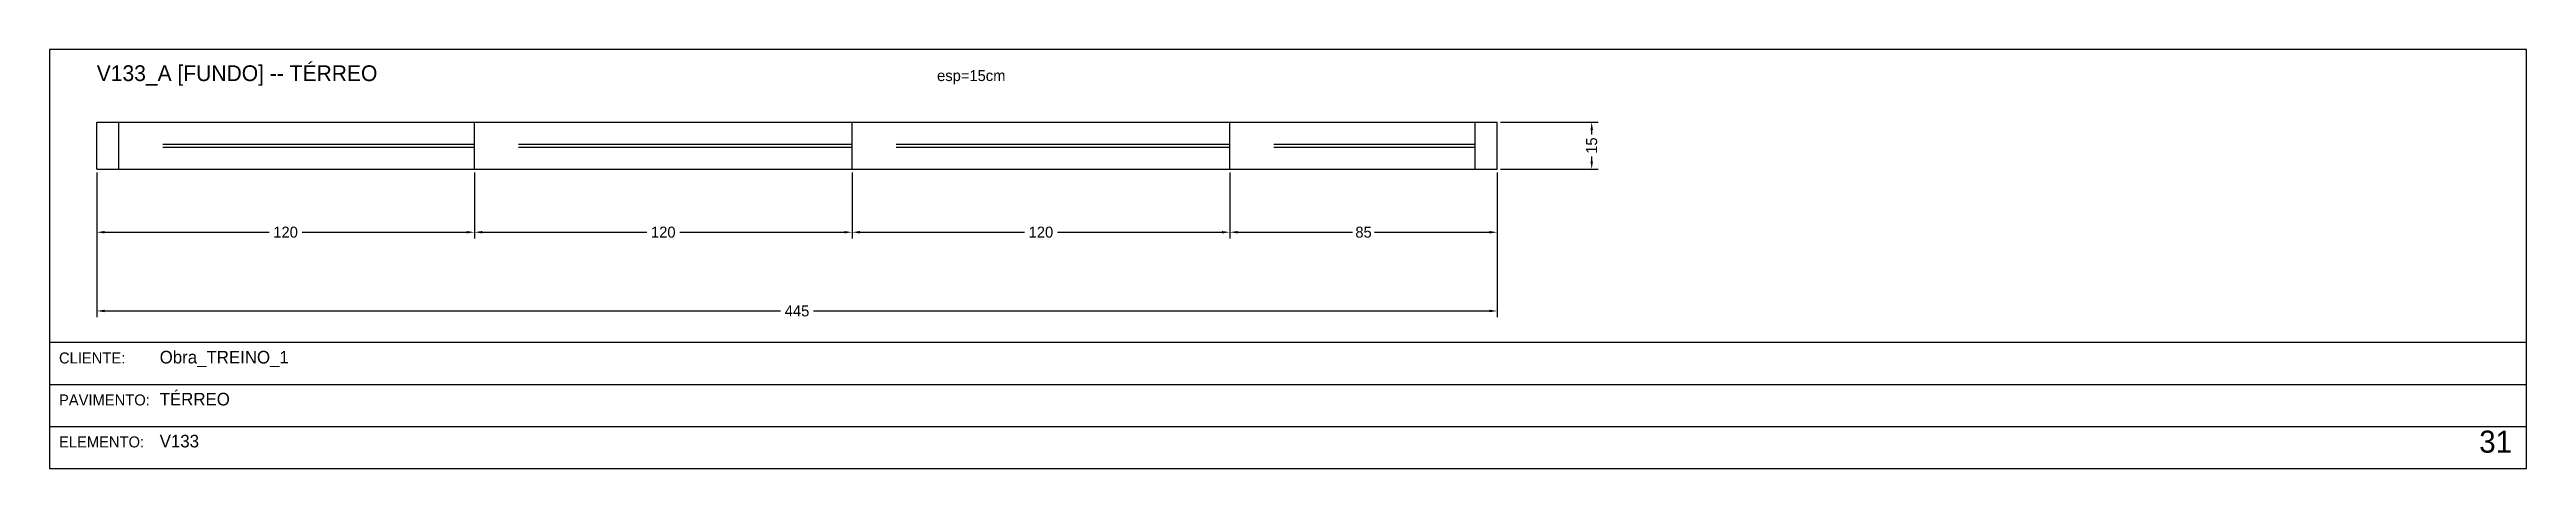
# Model space of a CAD drawing. Header units: metres. Extents: x 0 to 3208, y -1382 to -20.
# Drawn here: x 1614 to 2401, y -1224 to -1091 of the extents above; entities that cross this region are included whole.
import ezdxf

# ---------------------------------------------------------------- set-up
doc = ezdxf.new("R2010")
doc.units = ezdxf.units.M
for name, color, linetype in [('BORDA_CELULA', 9, 'Continuous'), ('CARIMBO', 9, 'Continuous'), ('COTA', 241, 'Continuous'), ('NOMENCLATURA', 7, 'Continuous'), ('Painéis', 200, 'Continuous'), ('SARR_2.2x7', 40, 'Continuous')]:
    doc.layers.add(name, color=color, linetype=linetype)
doc.dimstyles.new('COTA', dxfattribs={"dimtxt": 3.5, "dimasz": 2.5, "dimexe": 2, "dimexo": 1, "dimgap": 0.9, "dimtad": 1, "dimdec": 0, "dimrnd": 1, "dimcen": 2.5, "dimclrd": 4, "dimclre": 4, "dimclrt": 4, "dimazin": 3, "dimtfac": 1, "dimtmove": 0, "dimatfit": 3})

msp = doc.modelspace()

# ---------------------------------------------------------------- texts
at = {"layer": 'CARIMBO', "color": 9}
for s, p in [('CLIENTE:', (1617, -1190.67)), ('PAVIMENTO:', (1617, -1204)), ('ELEMENTO:', (1617, -1217.33))]:
    msp.add_text(s, height=3.5, dxfattribs=at).set_placement(p)
at = {"layer": 'CARIMBO', "color": 2}
for s, p in [('Obra_TREINO_1', (1649, -1190.67)), ('TÉRREO', (1649, -1204)), ('V133', (1649, -1217.33))]:
    msp.add_text(s, height=4, dxfattribs=at).set_placement(p)
at = {"layer": 'CARIMBO', "color": 3}
msp.add_text('31', height=7, dxfattribs=at).set_placement((2386, -1219))
at = {"layer": 'COTA'}
msp.add_text('esp=15cm', height=3.5, dxfattribs=at).set_placement((1896, -1101))
at = {"layer": 'NOMENCLATURA'}
msp.add_text('V133_A [FUNDO] -- TÉRREO', height=5, dxfattribs=at).set_placement((1629, -1101))

# ---------------------------------------------------------------- blocks, each defined once
blk = doc.blocks.new('_CLOSEDFILLED')
at = {"color": 0, "linetype": 'BYBLOCK'}
blk.add_solid([(-1, 0.16), (0, 0), (-1, -0.16)], dxfattribs=at)
blk = doc.blocks.new('*D185')
at = {"color": 4}
for p, q in [((1629, -1130), (1629, -1151)), ((1749, -1130), (1749, -1151)), ((1631.5, -1149), (1683.75, -1149)), ((1694.25, -1149), (1746.5, -1149))]:
    blk.add_line(p, q, dxfattribs=at)
at = {"layer": 'Defpoints'}
for p in [(1629, -1129), (1749, -1129), (1629, -1149)]:
    blk.add_point(p, dxfattribs=at)
at = {"layer": 'COTA', "color": 4, "xscale": 2.5, "yscale": 2.5, "rotation": 180}
blk.add_blockref('_CLOSEDFILLED', (1629, -1149), dxfattribs=at)
at = {"layer": 'COTA', "color": 4, "xscale": 2.5, "yscale": 2.5}
blk.add_blockref('_CLOSEDFILLED', (1749, -1149), dxfattribs=at)
at = {"layer": 'COTA', "color": 4, "insert": (1689, -1149), "char_height": 3.5, "attachment_point": 5}
blk.add_mtext('120', dxfattribs=at)
blk = doc.blocks.new('*D186')
at = {"color": 4}
for p, q in [((1749, -1130), (1749, -1151)), ((1869, -1130), (1869, -1151)), ((1751.5, -1149), (1803.75, -1149)), ((1814.25, -1149), (1866.5, -1149))]:
    blk.add_line(p, q, dxfattribs=at)
at = {"layer": 'Defpoints'}
for p in [(1749, -1129), (1869, -1129), (1749, -1149)]:
    blk.add_point(p, dxfattribs=at)
at = {"layer": 'COTA', "color": 4, "xscale": 2.5, "yscale": 2.5, "rotation": 180}
blk.add_blockref('_CLOSEDFILLED', (1749, -1149), dxfattribs=at)
at = {"layer": 'COTA', "color": 4, "xscale": 2.5, "yscale": 2.5}
blk.add_blockref('_CLOSEDFILLED', (1869, -1149), dxfattribs=at)
at = {"layer": 'COTA', "color": 4, "insert": (1809, -1149), "char_height": 3.5, "attachment_point": 5}
blk.add_mtext('120', dxfattribs=at)
blk = doc.blocks.new('*D187')
at = {"color": 4}
for p, q in [((1869, -1130), (1869, -1151)), ((1989, -1130), (1989, -1151)), ((1871.5, -1149), (1923.75, -1149)), ((1934.25, -1149), (1986.5, -1149))]:
    blk.add_line(p, q, dxfattribs=at)
at = {"layer": 'Defpoints'}
for p in [(1869, -1129), (1989, -1129), (1869, -1149)]:
    blk.add_point(p, dxfattribs=at)
at = {"layer": 'COTA', "color": 4, "xscale": 2.5, "yscale": 2.5, "rotation": 180}
blk.add_blockref('_CLOSEDFILLED', (1869, -1149), dxfattribs=at)
at = {"layer": 'COTA', "color": 4, "xscale": 2.5, "yscale": 2.5}
blk.add_blockref('_CLOSEDFILLED', (1989, -1149), dxfattribs=at)
at = {"layer": 'COTA', "color": 4, "insert": (1929, -1149), "char_height": 3.5, "attachment_point": 5}
blk.add_mtext('120', dxfattribs=at)
blk = doc.blocks.new('*D188')
at = {"color": 4}
for p, q in [((1989, -1130), (1989, -1151)), ((2074, -1130), (2074, -1151)), ((1991.5, -1149), (2028, -1149)), ((2035, -1149), (2071.5, -1149))]:
    blk.add_line(p, q, dxfattribs=at)
at = {"layer": 'Defpoints'}
for p in [(1989, -1129), (2074, -1129), (1989, -1149)]:
    blk.add_point(p, dxfattribs=at)
at = {"layer": 'COTA', "color": 4, "xscale": 2.5, "yscale": 2.5, "rotation": 180}
blk.add_blockref('_CLOSEDFILLED', (1989, -1149), dxfattribs=at)
at = {"layer": 'COTA', "color": 4, "xscale": 2.5, "yscale": 2.5}
blk.add_blockref('_CLOSEDFILLED', (2074, -1149), dxfattribs=at)
at = {"layer": 'COTA', "color": 4, "insert": (2031.5, -1149), "char_height": 3.5, "attachment_point": 5}
blk.add_mtext('85', dxfattribs=at)
blk = doc.blocks.new('*D189')
at = {"color": 4}
for p, q in [((1629, -1130), (1629, -1176)), ((2074, -1130), (2074, -1176)), ((1631.5, -1174), (1846.25, -1174)), ((1856.75, -1174), (2071.5, -1174))]:
    blk.add_line(p, q, dxfattribs=at)
at = {"layer": 'Defpoints'}
for p in [(1629, -1129), (2074, -1129), (1629, -1174)]:
    blk.add_point(p, dxfattribs=at)
at = {"layer": 'COTA', "color": 4, "xscale": 2.5, "yscale": 2.5, "rotation": 180}
blk.add_blockref('_CLOSEDFILLED', (1629, -1174), dxfattribs=at)
at = {"layer": 'COTA', "color": 4, "xscale": 2.5, "yscale": 2.5}
blk.add_blockref('_CLOSEDFILLED', (2074, -1174), dxfattribs=at)
at = {"layer": 'COTA', "color": 4, "insert": (1851.5, -1174), "char_height": 3.5, "attachment_point": 5}
blk.add_mtext('445', dxfattribs=at)
blk = doc.blocks.new('*D190')
at = {"color": 4}
for p, q in [((2075, -1114), (2106, -1114)), ((2104, -1118), (2104, -1116.5)), ((2104, -1126.5), (2104, -1125)), ((2075, -1129), (2106, -1129))]:
    blk.add_line(p, q, dxfattribs=at)
at = {"layer": 'Defpoints'}
for p in [(2074, -1114), (2074, -1129), (2104, -1129)]:
    blk.add_point(p, dxfattribs=at)
at = {"layer": 'COTA', "color": 4, "xscale": 2.5, "yscale": 2.5}
for p, rotation in [((2104, -1114), 90), ((2104, -1129), 270)]:
    blk.add_blockref('_CLOSEDFILLED', p, dxfattribs=dict(at, rotation=rotation))
at = {"layer": 'COTA', "color": 4, "insert": (2104, -1121.5), "char_height": 3.5, "attachment_point": 5, "rotation": 90}
blk.add_mtext('15', dxfattribs=at)

# ---------------------------------------------------------------- dimensions: what is measured, and where the dimension line sits
at = {"layer": 'COTA'}
dim = msp.add_linear_dim(base=(2104, -1129), p1=(2074, -1129), p2=(2074, -1114), angle=90, dimstyle='COTA', dxfattribs=at)
dim.commit()
dim.dimension.update_dxf_attribs({"geometry": '*D190', "text_midpoint": (2104, -1121.5)})
for base, p1, p2, picture, middle in [((1629, -1149), (1629, -1129), (1749, -1129), '*D185', (1689, -1149)), ((1629, -1174), (1629, -1129), (2074, -1129), '*D189', (1851.5, -1174)), ((1749, -1149), (1749, -1129), (1869, -1129), '*D186', (1809, -1149)), ((1869, -1149), (1869, -1129), (1989, -1129), '*D187', (1929, -1149)), ((1989, -1149), (1989, -1129), (2074, -1129), '*D188', (2031.5, -1149))]:
    dim = msp.add_linear_dim(base=base, p1=p1, p2=p2, dimstyle='COTA', dxfattribs=at)
    dim.commit()
    dim.dimension.update_dxf_attribs({"geometry": picture, "text_midpoint": middle})

# ---------------------------------------------------------------- linework, layer by layer
at = {"layer": 'BORDA_CELULA'}
for points in [[(1614, -1224), (2401, -1224), (2401, -1091), (1614, -1091)], [(1614, -1224), (2401, -1224), (2401, -1184), (1614, -1184)]]:
    msp.add_lwpolyline(points, close=True, dxfattribs=at)
at = {"layer": 'CARIMBO'}
for p, q in [((1614, -1197.33), (2401, -1197.33)), ((1614, -1210.67), (2401, -1210.67)), ((1614, -1224), (2401, -1224))]:
    msp.add_line(p, q, dxfattribs=at)
at = {"layer": 'Painéis'}
for points in [[(1629, -1129), (1629, -1114)], [(1629, -1114), (1749, -1114)], [(1749, -1114), (1869, -1114)], [(1749, -1129), (1749, -1114)], [(1869, -1114), (1989, -1114)], [(1869, -1129), (1869, -1114)], [(1989, -1114), (2074, -1114)], [(1989, -1129), (1989, -1114)], [(2074, -1129), (2074, -1114)], [(1629, -1129), (1749, -1129)], [(1749, -1129), (1869, -1129)], [(1869, -1129), (1989, -1129)], [(1989, -1129), (2074, -1129)]]:
    msp.add_lwpolyline(points, dxfattribs=at)
at = {"layer": 'SARR_2.2x7'}
for points in [[(1636, -1129), (1636, -1114)], [(2067, -1129), (2067, -1114)], [(1650, -1121), (1749, -1121)], [(1650, -1122), (1749, -1122)], [(1763, -1121), (1869, -1121)], [(1763, -1122), (1869, -1122)], [(1883, -1121), (1989, -1121)], [(1883, -1122), (1989, -1122)], [(2003, -1121), (2067, -1121)], [(2003, -1122), (2067, -1122)]]:
    msp.add_lwpolyline(points, dxfattribs=at)

msp.set_redraw_order([(e.dxf.handle, doc.entitydb.next_handle()) for e in msp.query("TEXT MTEXT ATTDEF DIMENSION ARC_DIMENSION")])  # texts and dimensions are drawn at this point

doc.saveas('drawing.dxf')
